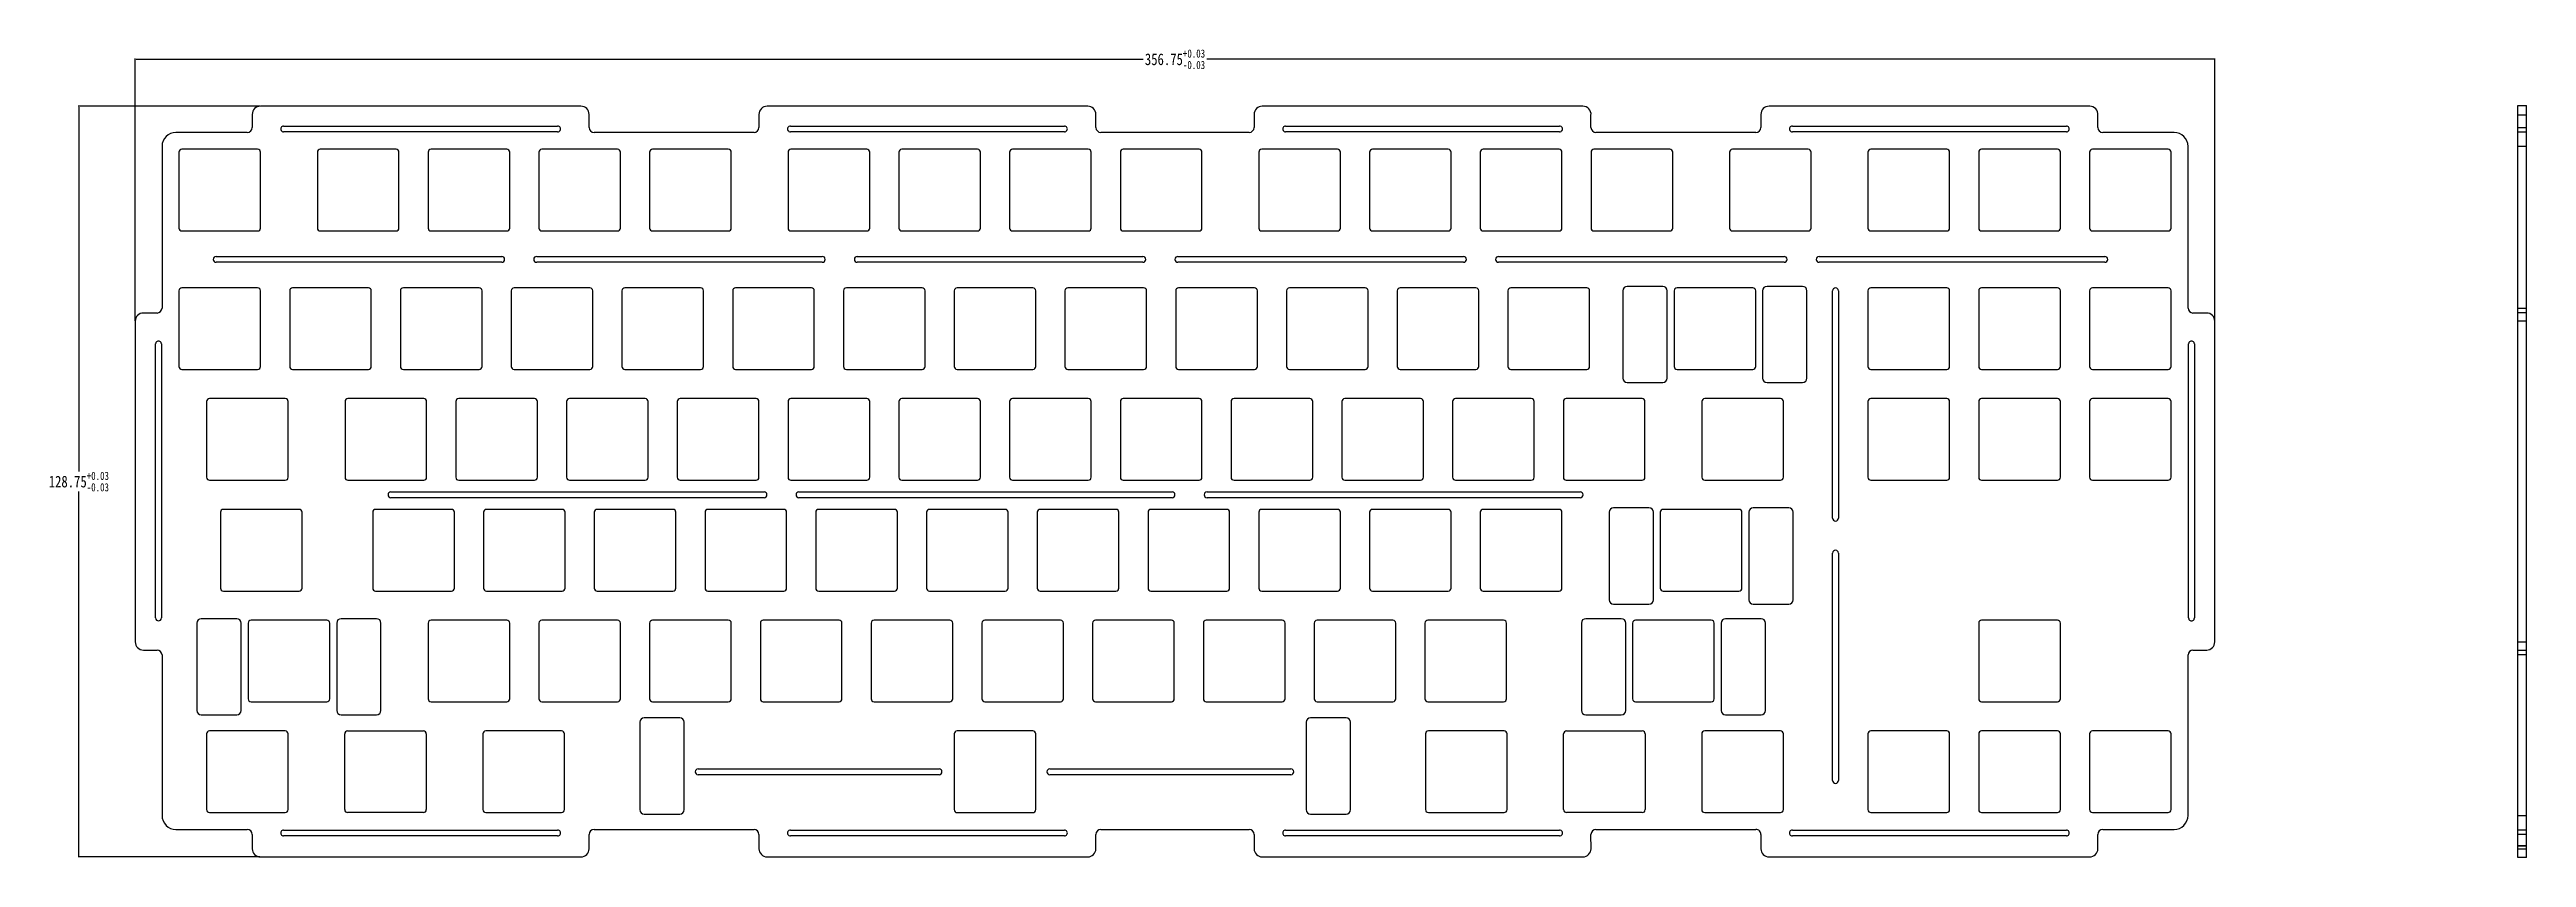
# Model space of a CAD drawing. Header units: inches. Extents: x -175 to 250, y -46 to 93.
import ezdxf

# ---------------------------------------------------------------- set-up
doc = ezdxf.new("R2010")
doc.units = ezdxf.units.IN
doc.header["$LTSCALE"] = 1.21
doc.header["$MEASUREMENT"] = 0
doc.header["$PDMODE"] = 3
doc.header["$PDSIZE"] = 0.3125
doc.layers.get('0').update_dxf_attribs({"linetype": 'CONTINUOUS'})
doc.layers.get('Defpoints').update_dxf_attribs({"linetype": 'CONTINUOUS'})
doc.styles.get("Standard").update_dxf_attribs({"font": 'txt', "width": 0.8})
doc.dimstyles.get("Standard").update_dxf_attribs({"dimtxt": 0.15625, "dimasz": 0.1875, "dimexe": 0.125, "dimexo": 0.0625, "dimgap": 0.09, "dimtad": 0, "dimtih": 1, "dimtoh": 1, "dimzin": 4, "dimdsep": 46, "dimtxsty": 'Standard', "dimcen": 0.09, "dimadec": 0, "dimazin": 0, "dimtp": 0.01, "dimtm": 0.01, "dimtfac": 1, "dimtofl": 0, "dimtmove": 0, "dimatfit": 3, "dimfxl": 1, "dimtolj": 1, "dimtzin": 4, "dimarcsym": 0})

# ---------------------------------------------------------------- blocks, each defined once
blk = doc.blocks.new('*D1')
at = {"color": 0, "lineweight": -2}
for p, q in [((-138.57, 83.02), (-169.76, 83.02)), ((-169.64, 82.83), (-169.64, 20.38)), ((-169.64, -45.54), (-169.64, 16.91)), ((-138.57, -45.73), (-169.76, -45.73))]:
    blk.add_line(p, q, dxfattribs=at)
at = {"color": 0}
for points in [[(-169.67, 82.83), (-169.61, 82.83), (-169.64, 83.02)], [(-169.67, -45.54), (-169.61, -45.54), (-169.64, -45.73)]]:
    blk.add_solid(points, dxfattribs=at)
at = {"layer": 'Defpoints', "color": 0}
for p in [(-169.64, 83.02), (-138.5, 83.02), (-138.5, -45.73)]:
    blk.add_point(p, dxfattribs=at)
at = {"color": 0, "insert": (-169.64, 18.64), "char_height": 0.1562, "attachment_point": 5}
blk.add_mtext('\\A1;{\\fSimHei|b0|i0|c134|p49;\\H12.8x;128.75\\H0.7x;\\S+0.03^ -0.03;}', dxfattribs=at)
blk = doc.blocks.new('*D2')
at = {"color": 0, "lineweight": -2}
for p, q in [((-159.97, 46.21), (-159.97, 91.2)), ((-159.79, 91.07), (12.95, 91.07)), ((196.59, 91.07), (23.86, 91.07)), ((196.78, 46.21), (196.78, 91.2))]:
    blk.add_line(p, q, dxfattribs=at)
at = {"color": 0}
for points in [[(-159.79, 91.1), (-159.79, 91.04), (-159.97, 91.07)], [(196.59, 91.1), (196.59, 91.04), (196.78, 91.07)]]:
    blk.add_solid(points, dxfattribs=at)
at = {"layer": 'Defpoints', "color": 0}
for p in [(196.78, 91.07), (-159.97, 46.14), (196.78, 46.14)]:
    blk.add_point(p, dxfattribs=at)
at = {"color": 0, "insert": (18.4, 91.07), "char_height": 0.1562, "attachment_point": 5}
blk.add_mtext('\\A1;{\\fSimHei|b0|i0|c134|p49;\\H12.8x;356.75\\H0.7x;\\S+0.03^ -0.03;}', dxfattribs=at)

msp = doc.modelspace()

# ---------------------------------------------------------------- linework, layer by layer
at = {"color": 7, "linetype": 'Continuous'}
for p, q in [((-139.90441, 81.62093), (-139.90441, 79.37093)), ((-83.50441, 83.02093), (-138.50441, 83.02093)), ((-82.10441, 79.37093), (-82.10441, 81.62093)), ((-52.96555, 81.62093), (-52.96555, 79.37093)), ((3.43445, 83.02093), (-51.56555, 83.02093)), ((4.83445, 79.37093), (4.83445, 81.62093)), ((31.97331, 81.62093), (31.97331, 79.37093)), ((88.37331, 83.02093), (33.37331, 83.02093)), ((89.76512, 79.37093), (89.76512, 81.47049)), ((118.91217, 81.62093), (118.91217, 79.37093)), ((175.3121, 83.02093), (120.31217, 83.02093)), ((176.70397, 79.37093), (176.70397, 81.46435)), ((248.74097, -45.83129), (248.74097, 83.12093)), ((248.74097, 83.12093), (250.24097, 83.12093)), ((250.24097, 81.46435), (248.74097, 81.46435)), ((250.24097, -45.83129), (250.24097, 83.12093)), ((-140.75441, 78.52093), (-152.97384, 78.52093)), ((-134.50449, 79.62093), (-87.50441, 79.62093)), ((-87.50444, 78.62093), (-134.50422, 78.62085)), ((-53.81555, 78.52093), (-81.25441, 78.52093)), ((-47.56564, 79.62102), (-0.56555, 79.62102)), ((-0.56568, 78.62093), (-47.56533, 78.62093)), ((31.12331, 78.52093), (5.68445, 78.52093)), ((37.37322, 79.62102), (84.37331, 79.62102)), ((84.37318, 78.62093), (37.37353, 78.62093)), ((118.06217, 78.52093), (90.61512, 78.52093)), ((124.31208, 79.62093), (171.31217, 79.62093)), ((171.31213, 78.62093), (124.31235, 78.62085)), ((189.7816, 78.52093), (177.55397, 78.52093)), ((248.74097, 79.37093), (250.24097, 79.37093)), ((248.74097, 78.62093), (250.24097, 78.62093)), ((-155.37384, 76.12093), (-155.37384, 48.39482)), ((-152.47384, 75.12085), (-152.47384, 62.12085)), ((-138.97384, 75.62085), (-151.97384, 75.62085)), ((-138.47384, 62.12085), (-138.47384, 75.12085)), ((-128.72281, 75.12085), (-128.72281, 62.12085)), ((-115.22281, 75.62085), (-128.22281, 75.62085)), ((-114.72281, 62.12085), (-114.72281, 75.12085)), ((-109.72281, 75.12085), (-109.72281, 62.12085)), ((-96.22281, 75.62085), (-109.22281, 75.62085)), ((-95.72281, 62.12085), (-95.72281, 75.12085)), ((-90.72281, 75.12085), (-90.72281, 62.12085)), ((-77.22281, 75.62085), (-90.22281, 75.62085)), ((-76.72281, 62.12085), (-76.72281, 75.12085)), ((-71.72281, 75.12085), (-71.72281, 62.12085)), ((-58.22281, 75.62085), (-71.22281, 75.62085)), ((-57.72281, 62.12085), (-57.72281, 75.12085)), ((-47.97281, 75.12085), (-47.97281, 62.12085)), ((-34.47281, 75.62085), (-47.47281, 75.62085)), ((-33.97281, 62.12085), (-33.97281, 75.12085)), ((-28.97281, 75.12085), (-28.97281, 62.12085)), ((-15.47281, 75.62085), (-28.47281, 75.62085)), ((-14.97281, 62.12085), (-14.97281, 75.12085)), ((-9.97281, 75.12085), (-9.97281, 62.12085)), ((3.52719, 75.62085), (-9.47281, 75.62085)), ((4.02719, 62.12085), (4.02719, 75.12085)), ((9.02719, 75.12085), (9.02719, 62.12085)), ((22.52719, 75.62085), (9.52719, 75.62085)), ((23.02719, 62.12085), (23.02719, 75.12085)), ((32.77719, 75.12085), (32.77719, 62.12085)), ((46.27719, 75.62085), (33.27719, 75.62085)), ((46.77719, 62.12085), (46.77719, 75.12085)), ((51.77719, 75.12085), (51.77719, 62.12085)), ((65.27719, 75.62085), (52.27719, 75.62085)), ((65.77719, 62.12085), (65.77719, 75.12085)), ((70.77719, 75.12085), (70.77719, 62.12085)), ((84.27719, 75.62085), (71.27719, 75.62085)), ((84.77719, 62.12085), (84.77719, 75.12085)), ((89.77719, 75.12085), (89.77719, 62.12085)), ((103.27719, 75.62085), (90.27719, 75.62085)), ((103.77719, 62.12085), (103.77719, 75.12085)), ((113.52719, 75.12085), (113.52719, 62.12085)), ((127.02719, 75.62085), (114.02719, 75.62085)), ((127.52719, 62.12085), (127.52719, 75.12085)), ((137.28159, 75.12093), (137.28159, 62.12093)), ((150.78159, 75.62093), (137.78159, 75.62093)), ((151.28159, 62.12093), (151.28159, 75.12093)), ((156.28159, 75.12085), (156.28159, 62.12085)), ((169.78159, 75.62085), (156.78159, 75.62085)), ((170.28159, 62.12085), (170.28159, 75.12085)), ((175.28159, 75.12093), (175.28159, 62.12093)), ((188.78159, 75.62093), (175.78159, 75.62093)), ((189.28159, 62.12093), (189.28159, 75.12093)), ((192.1816, 48.39482), (192.1816, 76.12093)), ((250.24097, 76.12093), (248.74097, 76.12093)), ((-151.97384, 61.62085), (-138.97384, 61.62085)), ((-128.22281, 61.62085), (-115.22281, 61.62085)), ((-109.22281, 61.62085), (-96.22281, 61.62085)), ((-90.22281, 61.62085), (-77.22281, 61.62085)), ((-71.22281, 61.62085), (-58.22281, 61.62085)), ((-47.47281, 61.62085), (-34.47281, 61.62085)), ((-28.47281, 61.62085), (-15.47281, 61.62085)), ((-9.47281, 61.62085), (3.52719, 61.62085)), ((9.52719, 61.62085), (22.52719, 61.62085)), ((33.27719, 61.62085), (46.27719, 61.62085)), ((52.27719, 61.62085), (65.27719, 61.62085)), ((71.27719, 61.62085), (84.27719, 61.62085)), ((90.27719, 61.62085), (103.27719, 61.62085)), ((114.02719, 61.62085), (127.02719, 61.62085)), ((137.78159, 61.62093), (150.78159, 61.62093)), ((156.78159, 61.62085), (169.78159, 61.62085)), ((175.78159, 61.62093), (188.78159, 61.62093)), ((-146.10022, 57.24433), (-97.10022, 57.24433)), ((-97.10022, 56.24433), (-146.10022, 56.24433)), ((-91.10022, 57.24433), (-42.10022, 57.24433)), ((-42.10022, 56.24433), (-91.10022, 56.24433)), ((-36.10022, 57.24433), (12.89978, 57.24433)), ((12.89978, 56.24433), (-36.10022, 56.24433)), ((18.89978, 57.24433), (67.89978, 57.24433)), ((67.89978, 56.24433), (18.89978, 56.24433)), ((73.89978, 57.24433), (122.89978, 57.24433)), ((122.89978, 56.24433), (73.89978, 56.24433)), ((128.89978, 57.24433), (177.89978, 57.24433)), ((177.89978, 56.24433), (128.89978, 56.24433)), ((-152.47384, 51.36782), (-152.47384, 38.36782)), ((-138.97384, 51.86782), (-151.97384, 51.86782)), ((-138.47384, 38.36782), (-138.47384, 51.36782)), ((-133.47384, 51.36782), (-133.47384, 38.36782)), ((-119.97384, 51.86782), (-132.97384, 51.86782)), ((-119.47384, 38.36782), (-119.47384, 51.36782)), ((-114.47384, 51.36782), (-114.47384, 38.36782)), ((-100.97384, 51.86782), (-113.97384, 51.86782)), ((-100.47384, 38.36782), (-100.47384, 51.36782)), ((-95.47384, 51.36782), (-95.47384, 38.36782)), ((-81.97384, 51.86782), (-94.97384, 51.86782)), ((-81.47384, 38.36782), (-81.47384, 51.36782)), ((-76.47384, 51.36782), (-76.47384, 38.36782)), ((-62.97384, 51.86782), (-75.97384, 51.86782)), ((-62.47384, 38.36782), (-62.47384, 51.36782)), ((-57.47384, 51.36782), (-57.47384, 38.36782)), ((-43.97384, 51.86782), (-56.97384, 51.86782)), ((-43.47384, 38.36782), (-43.47384, 51.36782)), ((-38.47384, 51.36782), (-38.47384, 38.36782)), ((-24.97384, 51.86782), (-37.97384, 51.86782)), ((-24.47384, 38.36782), (-24.47384, 51.36782)), ((-19.47384, 51.36782), (-19.47384, 38.36782)), ((-5.97384, 51.86782), (-18.97384, 51.86782)), ((-5.47384, 38.36782), (-5.47384, 51.36782)), ((-0.47384, 51.36782), (-0.47384, 38.36782)), ((13.02616, 51.86782), (0.02616, 51.86782)), ((13.52616, 38.36782), (13.52616, 51.36782)), ((18.52616, 51.36782), (18.52616, 38.36782)), ((32.02616, 51.86782), (19.02616, 51.86782)), ((32.52616, 38.36782), (32.52616, 51.36782)), ((37.52616, 51.36782), (37.52616, 38.36782)), ((51.02616, 51.86782), (38.02616, 51.86782)), ((51.52616, 38.36782), (51.52616, 51.36782)), ((56.52616, 51.36782), (56.52616, 38.36782)), ((70.02616, 51.86782), (57.02616, 51.86782)), ((70.52616, 38.36782), (70.52616, 51.36782)), ((75.52616, 51.36782), (75.52616, 38.36782)), ((89.02616, 51.86782), (76.02616, 51.86782)), ((89.52616, 38.36782), (89.52616, 51.36782)), ((95.23618, 51.36727), (95.23618, 36.36727)), ((102.08618, 52.11727), (95.98618, 52.11727)), ((102.83618, 36.36727), (102.83618, 51.36727)), ((104.02418, 51.36727), (104.02418, 38.36727)), ((117.52418, 51.86727), (104.52418, 51.86727)), ((118.02418, 38.36727), (118.02418, 51.36727)), ((119.21218, 51.36727), (119.21218, 36.36727)), ((126.06218, 52.11727), (119.96218, 52.11727)), ((126.81218, 36.36727), (126.81218, 51.36727)), ((131.21638, 12.36795), (131.21638, 51.36795)), ((132.21638, 51.36795), (132.21638, 12.36795)), ((137.28159, 51.36795), (137.28159, 38.36795)), ((150.78159, 51.86795), (137.78159, 51.86795)), ((151.28159, 38.36795), (151.28159, 51.36795)), ((156.28159, 51.36795), (156.28159, 38.36795)), ((169.78159, 51.86795), (156.78159, 51.86795)), ((170.28159, 38.36795), (170.28159, 51.36795)), ((175.28159, 51.36795), (175.28159, 38.36795)), ((188.78159, 51.86795), (175.78159, 51.86795)), ((189.28159, 38.36795), (189.28159, 51.36795)), ((-156.22384, 47.54482), (-158.57384, 47.54482)), ((195.3816, 47.54482), (193.0316, 47.54482)), ((248.74097, 48.39482), (250.24097, 48.39482)), ((248.74097, 47.64482), (250.24097, 47.64482)), ((-159.97384, 46.14482), (-159.97384, -8.85518)), ((196.7816, -8.85518), (196.7816, 46.14482)), ((250.24097, 46.14482), (248.74097, 46.14482)), ((-156.47392, -4.75527), (-156.47392, 42.24482)), ((-155.47384, 42.24472), (-155.47384, -4.75499)), ((192.2816, -4.75503), (192.2816, 42.24484)), ((193.28168, 42.2447), (193.28168, -4.7552)), ((-151.97384, 37.86782), (-138.97384, 37.86782)), ((-132.97384, 37.86782), (-119.97384, 37.86782)), ((-113.97384, 37.86782), (-100.97384, 37.86782)), ((-94.97384, 37.86782), (-81.97384, 37.86782)), ((-75.97384, 37.86782), (-62.97384, 37.86782)), ((-56.97384, 37.86782), (-43.97384, 37.86782)), ((-37.97384, 37.86782), (-24.97384, 37.86782)), ((-18.97384, 37.86782), (-5.97384, 37.86782)), ((0.02616, 37.86782), (13.02616, 37.86782)), ((19.02616, 37.86782), (32.02616, 37.86782)), ((38.02616, 37.86782), (51.02616, 37.86782)), ((57.02616, 37.86782), (70.02616, 37.86782)), ((76.02616, 37.86782), (89.02616, 37.86782)), ((95.98618, 35.61727), (102.08618, 35.61727)), ((104.52418, 37.86727), (117.52418, 37.86727)), ((119.96218, 35.61727), (126.06218, 35.61727)), ((137.78159, 37.86795), (150.78159, 37.86795)), ((156.78159, 37.86795), (169.78159, 37.86795)), ((175.78159, 37.86795), (188.78159, 37.86795)), ((-147.72383, 32.36782), (-147.72383, 19.36782)), ((-134.22383, 32.86782), (-147.22383, 32.86782)), ((-133.72383, 19.36782), (-133.72383, 32.36782)), ((-123.97392, 32.36732), (-123.97392, 19.36732)), ((-110.47392, 32.86732), (-123.47392, 32.86732)), ((-109.97392, 19.36732), (-109.97392, 32.36732)), ((-104.97392, 32.36732), (-104.97392, 19.36732)), ((-91.47392, 32.86732), (-104.47392, 32.86732)), ((-90.97392, 19.36732), (-90.97392, 32.36732)), ((-85.97392, 32.36732), (-85.97392, 19.36732)), ((-72.47392, 32.86732), (-85.47392, 32.86732)), ((-71.97392, 19.36732), (-71.97392, 32.36732)), ((-66.97392, 32.36732), (-66.97392, 19.36732)), ((-53.47392, 32.86732), (-66.47392, 32.86732)), ((-52.97392, 19.36732), (-52.97392, 32.36732)), ((-47.97392, 32.36732), (-47.97392, 19.36732)), ((-34.47392, 32.86732), (-47.47392, 32.86732)), ((-33.97392, 19.36732), (-33.97392, 32.36732)), ((-28.97392, 32.36732), (-28.97392, 19.36732)), ((-15.47392, 32.86732), (-28.47392, 32.86732)), ((-14.97392, 19.36732), (-14.97392, 32.36732)), ((-9.97392, 32.36732), (-9.97392, 19.36732)), ((3.52608, 32.86732), (-9.47392, 32.86732)), ((4.02608, 19.36732), (4.02608, 32.36732)), ((9.02608, 32.36732), (9.02608, 19.36732)), ((22.52608, 32.86732), (9.52608, 32.86732)), ((23.02608, 19.36732), (23.02608, 32.36732)), ((28.02608, 32.36732), (28.02608, 19.36732)), ((41.52608, 32.86732), (28.52608, 32.86732)), ((42.02608, 19.36732), (42.02608, 32.36732)), ((47.02608, 32.36732), (47.02608, 19.36732)), ((60.52608, 32.86732), (47.52608, 32.86732)), ((61.02608, 19.36732), (61.02608, 32.36732)), ((66.02608, 32.36732), (66.02608, 19.36732)), ((79.52608, 32.86732), (66.52608, 32.86732)), ((80.02608, 19.36732), (80.02608, 32.36732)), ((85.02608, 32.36732), (85.02608, 19.36732)), ((98.52608, 32.86732), (85.52608, 32.86732)), ((99.02608, 19.36732), (99.02608, 32.36732)), ((108.77719, 32.36782), (108.77719, 19.36782)), ((122.27719, 32.86782), (109.27719, 32.86782)), ((122.77719, 19.36782), (122.77719, 32.36782)), ((137.28151, 32.36744), (137.28151, 19.36744)), ((150.78151, 32.86744), (137.78151, 32.86744)), ((151.28151, 19.36744), (151.28151, 32.36744)), ((156.28151, 32.36745), (156.28151, 19.36745)), ((169.78151, 32.86745), (156.78151, 32.86745)), ((170.28151, 19.36745), (170.28151, 32.36745)), ((175.28151, 32.36745), (175.28151, 19.36745)), ((188.78151, 32.86745), (175.78151, 32.86745)), ((189.28151, 19.36745), (189.28151, 32.36745)), ((-147.22383, 18.86782), (-134.22383, 18.86782)), ((-123.47392, 18.86732), (-110.47392, 18.86732)), ((-104.47392, 18.86732), (-91.47392, 18.86732)), ((-85.47392, 18.86732), (-72.47392, 18.86732)), ((-66.47392, 18.86732), (-53.47392, 18.86732)), ((-47.47392, 18.86732), (-34.47392, 18.86732)), ((-28.47392, 18.86732), (-15.47392, 18.86732)), ((-9.47392, 18.86732), (3.52608, 18.86732)), ((9.52608, 18.86732), (22.52608, 18.86732)), ((28.52608, 18.86732), (41.52608, 18.86732)), ((47.52608, 18.86732), (60.52608, 18.86732)), ((66.52608, 18.86732), (79.52608, 18.86732)), ((85.52608, 18.86732), (98.52608, 18.86732)), ((109.27719, 18.86782), (122.27719, 18.86782)), ((137.78151, 18.86744), (150.78151, 18.86744)), ((156.78151, 18.86745), (169.78151, 18.86745)), ((175.78151, 18.86745), (188.78151, 18.86745)), ((-145.34883, 13.36782), (-145.34883, 0.36782)), ((-131.84883, 13.86782), (-144.84883, 13.86782)), ((-131.34883, 0.36782), (-131.34883, 13.36782)), ((-119.22384, 13.36758), (-119.22384, 0.36758)), ((-105.72384, 13.86758), (-118.72384, 13.86758)), ((-116.10022, 16.86745), (-52.10022, 16.86745)), ((-52.10022, 15.86745), (-116.10022, 15.86745)), ((-105.22384, 0.36758), (-105.22384, 13.36758)), ((-100.22384, 13.36758), (-100.22384, 0.36758)), ((-86.72384, 13.86758), (-99.72384, 13.86758)), ((-86.22384, 0.36758), (-86.22384, 13.36758)), ((-81.22384, 13.36758), (-81.22384, 0.36758)), ((-67.72384, 13.86758), (-80.72384, 13.86758)), ((-67.22384, 0.36758), (-67.22384, 13.36758)), ((-62.22384, 13.36758), (-62.22384, 0.36758)), ((-48.72384, 13.86758), (-61.72384, 13.86758)), ((-48.22384, 0.36758), (-48.22384, 13.36758)), ((-46.10022, 16.86745), (17.89978, 16.86745)), ((17.89978, 15.86745), (-46.10022, 15.86745)), ((-43.22384, 13.36758), (-43.22384, 0.36758)), ((-29.72384, 13.86758), (-42.72384, 13.86758)), ((-29.22384, 0.36758), (-29.22384, 13.36758)), ((-24.22384, 13.36758), (-24.22384, 0.36758)), ((-10.72384, 13.86758), (-23.72384, 13.86758)), ((-10.22384, 0.36758), (-10.22384, 13.36758)), ((-5.22384, 13.36758), (-5.22384, 0.36758)), ((8.27616, 13.86758), (-4.72384, 13.86758)), ((8.77616, 0.36758), (8.77616, 13.36758)), ((13.77616, 13.36758), (13.77616, 0.36758)), ((27.27616, 13.86758), (14.27616, 13.86758)), ((23.89978, 16.86745), (87.89978, 16.86745)), ((87.89978, 15.86745), (23.89978, 15.86745)), ((27.77616, 0.36758), (27.77616, 13.36758)), ((32.77616, 13.36758), (32.77616, 0.36758)), ((46.27616, 13.86758), (33.27616, 13.86758)), ((46.77616, 0.36758), (46.77616, 13.36758)), ((51.77616, 13.36758), (51.77616, 0.36758)), ((65.27616, 13.86758), (52.27616, 13.86758)), ((65.77616, 0.36758), (65.77616, 13.36758)), ((70.77616, 13.36758), (70.77616, 0.36758)), ((84.27616, 13.86758), (71.27616, 13.86758)), ((84.77616, 0.36758), (84.77616, 13.36758)), ((92.86419, 13.36727), (92.86419, -1.63273)), ((99.71419, 14.11727), (93.61419, 14.11727)), ((100.46419, -1.63273), (100.46419, 13.36727)), ((101.65219, 13.36727), (101.65219, 0.36727)), ((115.15219, 13.86727), (102.15219, 13.86727)), ((115.65219, 0.36727), (115.65219, 13.36727)), ((116.84019, 13.36727), (116.84019, -1.63273)), ((123.69019, 14.11727), (117.59019, 14.11727)), ((124.44019, -1.63273), (124.44019, 13.36727)), ((131.21638, -32.63205), (131.21638, 6.36795)), ((132.21638, 6.36795), (132.21638, -32.63205)), ((-144.84883, -0.13218), (-131.84883, -0.13218)), ((-118.72384, -0.13242), (-105.72384, -0.13242)), ((-99.72384, -0.13242), (-86.72384, -0.13242)), ((-80.72384, -0.13242), (-67.72384, -0.13242)), ((-61.72384, -0.13242), (-48.72384, -0.13242)), ((-42.72384, -0.13242), (-29.72384, -0.13242)), ((-23.72384, -0.13242), (-10.72384, -0.13242)), ((-4.72384, -0.13242), (8.27616, -0.13242)), ((14.27616, -0.13242), (27.27616, -0.13242)), ((33.27616, -0.13242), (46.27616, -0.13242)), ((52.27616, -0.13242), (65.27616, -0.13242)), ((71.27616, -0.13242), (84.27616, -0.13242)), ((93.61419, -2.38273), (99.71419, -2.38273)), ((102.15219, -0.13273), (115.15219, -0.13273)), ((117.59019, -2.38273), (123.69019, -2.38273)), ((-149.38684, -5.63273), (-149.38684, -20.63273)), ((-142.53684, -4.88273), (-148.63684, -4.88273)), ((-141.78684, -20.63273), (-141.78684, -5.63273)), ((-140.59884, -5.63273), (-140.59884, -18.63273)), ((-127.09884, -5.13273), (-140.09884, -5.13273)), ((-126.59884, -18.63273), (-126.59884, -5.63273)), ((-125.41084, -5.63273), (-125.41084, -20.63273)), ((-118.56084, -4.88273), (-124.66084, -4.88273)), ((-117.81084, -20.63273), (-117.81084, -5.63273)), ((-109.72384, -5.63145), (-109.72384, -18.63145)), ((-96.22384, -5.13145), (-109.22384, -5.13145)), ((-95.72384, -18.63145), (-95.72384, -5.63145)), ((-90.72384, -5.63145), (-90.72384, -18.63145)), ((-77.22384, -5.13145), (-90.22384, -5.13145)), ((-76.72384, -18.63145), (-76.72384, -5.63145)), ((-71.72384, -5.63145), (-71.72384, -18.63145)), ((-58.22384, -5.13145), (-71.22384, -5.13145)), ((-57.72384, -18.63145), (-57.72384, -5.63145)), ((-52.72384, -5.63145), (-52.72384, -18.63145)), ((-39.22384, -5.13145), (-52.22384, -5.13145)), ((-38.72384, -18.63145), (-38.72384, -5.63145)), ((-33.72384, -5.63145), (-33.72384, -18.63145)), ((-20.22384, -5.13145), (-33.22384, -5.13145)), ((-19.72384, -18.63145), (-19.72384, -5.63145)), ((-14.72384, -5.63145), (-14.72384, -18.63145)), ((-1.22384, -5.13145), (-14.22384, -5.13145)), ((-0.72384, -18.63145), (-0.72384, -5.63145)), ((4.27616, -5.63145), (4.27616, -18.63145)), ((17.77616, -5.13145), (4.77616, -5.13145)), ((18.27616, -18.63145), (18.27616, -5.63145)), ((23.27616, -5.63145), (23.27616, -18.63145)), ((36.77616, -5.13145), (23.77616, -5.13145)), ((37.27616, -18.63145), (37.27616, -5.63145)), ((42.27616, -5.63145), (42.27616, -18.63145)), ((55.77616, -5.13145), (42.77616, -5.13145)), ((56.27616, -18.63145), (56.27616, -5.63145)), ((61.27616, -5.63145), (61.27616, -18.63145)), ((74.77616, -5.13145), (61.77616, -5.13145)), ((75.27616, -18.63145), (75.27616, -5.63145)), ((88.11419, -5.63273), (88.11419, -20.63273)), ((94.96419, -4.88273), (88.86419, -4.88273)), ((95.71419, -20.63273), (95.71419, -5.63273)), ((96.90219, -5.63273), (96.90219, -18.63273)), ((110.40219, -5.13273), (97.40219, -5.13273)), ((110.90219, -18.63273), (110.90219, -5.63273)), ((112.09019, -5.63273), (112.09019, -20.63273)), ((118.94019, -4.88273), (112.84019, -4.88273)), ((119.69019, -20.63273), (119.69019, -5.63273)), ((156.28159, -5.63132), (156.28159, -18.63132)), ((169.78159, -5.13132), (156.78159, -5.13132)), ((170.28159, -18.63132), (170.28159, -5.63132)), ((-158.57384, -10.25518), (-156.22384, -10.25518)), ((-155.37384, -11.10518), (-155.37384, -38.63129)), ((192.1816, -38.63129), (192.1816, -11.10518)), ((193.0316, -10.25518), (195.3816, -10.25518)), ((248.74097, -8.85518), (250.24097, -8.85518)), ((250.24097, -10.35518), (248.74097, -10.35518)), ((250.24097, -11.10518), (248.74097, -11.10518)), ((-140.09884, -19.13273), (-127.09884, -19.13273)), ((-109.22384, -19.13145), (-96.22384, -19.13145)), ((-90.22384, -19.13145), (-77.22384, -19.13145)), ((-71.22384, -19.13145), (-58.22384, -19.13145)), ((-52.22384, -19.13145), (-39.22384, -19.13145)), ((-33.22384, -19.13145), (-20.22384, -19.13145)), ((-14.22384, -19.13145), (-1.22384, -19.13145)), ((4.77616, -19.13145), (17.77616, -19.13145)), ((23.77616, -19.13145), (36.77616, -19.13145)), ((42.77616, -19.13145), (55.77616, -19.13145)), ((61.77616, -19.13145), (74.77616, -19.13145)), ((97.40219, -19.13273), (110.40219, -19.13273)), ((156.78159, -19.13132), (169.78159, -19.13132)), ((-148.63684, -21.38273), (-142.53684, -21.38273)), ((-147.73502, -24.63145), (-147.73502, -37.63145)), ((-134.23502, -24.13145), (-147.23502, -24.13145)), ((-133.73502, -37.63145), (-133.73502, -24.63145)), ((-124.66084, -21.38273), (-118.56084, -21.38273)), ((-124.03502, -37.63145), (-124.03502, -24.63145)), ((-123.53502, -24.13145), (-110.53502, -24.13145)), ((-110.03502, -24.63145), (-110.03502, -37.63145)), ((-100.33504, -24.63145), (-100.33504, -37.63145)), ((-86.83504, -24.13145), (-99.83504, -24.13145)), ((-86.33504, -37.63145), (-86.33504, -24.63145)), ((-73.41297, -22.63388), (-73.41297, -37.63388)), ((-66.56297, -21.88388), (-72.66297, -21.88388)), ((-65.81297, -37.63388), (-65.81297, -22.63388)), ((-19.48297, -24.63426), (-19.48297, -37.63426)), ((-5.98297, -24.13426), (-18.98297, -24.13426)), ((-5.48297, -37.63426), (-5.48297, -24.63426)), ((40.88703, -22.6343), (40.88703, -37.6343)), ((47.73703, -21.8843), (41.63703, -21.8843)), ((48.48703, -37.6343), (48.48703, -22.6343)), ((61.36499, -24.63164), (61.36499, -37.63164)), ((74.86499, -24.13164), (61.86499, -24.13164)), ((75.36499, -37.63164), (75.36499, -24.63164)), ((85.06499, -37.63164), (85.06499, -24.63164)), ((85.56499, -24.13164), (98.56499, -24.13164)), ((88.86419, -21.38273), (94.96419, -21.38273)), ((99.06499, -24.63164), (99.06499, -37.63164)), ((108.76497, -24.63145), (108.76497, -37.63145)), ((122.26497, -24.13145), (109.26497, -24.13145)), ((112.84019, -21.38273), (118.94019, -21.38273)), ((122.76497, -37.63145), (122.76497, -24.63145)), ((137.28159, -24.63132), (137.28159, -37.63132)), ((150.78159, -24.13132), (137.78159, -24.13132)), ((151.28159, -37.63132), (151.28159, -24.63132)), ((156.28159, -24.63132), (156.28159, -37.63132)), ((169.78159, -24.13132), (156.78159, -24.13132)), ((170.28159, -37.63132), (170.28159, -24.63132)), ((175.2816, -24.63129), (175.2816, -37.63129)), ((188.7816, -24.13129), (175.7816, -24.13129)), ((189.2816, -37.63129), (189.2816, -24.63129)), ((-63.41297, -30.63426), (-22.08297, -30.63426)), ((-22.08297, -31.63426), (-63.41297, -31.63426)), ((-3.08297, -30.63426), (38.28703, -30.63426)), ((38.28703, -31.63426), (-3.08297, -31.63426)), ((-147.23502, -38.13145), (-134.23502, -38.13145)), ((-110.53502, -38.13145), (-123.53502, -38.13145)), ((-99.83504, -38.13145), (-86.83504, -38.13145)), ((-18.98297, -38.13426), (-5.98297, -38.13426)), ((61.86499, -38.13164), (74.86499, -38.13164)), ((98.56499, -38.13164), (85.56499, -38.13164)), ((109.26497, -38.13145), (122.26497, -38.13145)), ((137.78159, -38.13132), (150.78159, -38.13132)), ((156.78159, -38.13132), (169.78159, -38.13132)), ((175.7816, -38.13129), (188.7816, -38.13129)), ((-152.97384, -41.03129), (-140.75441, -41.03129)), ((-139.90441, -41.88129), (-139.90441, -44.33129)), ((-134.50449, -41.1312), (-87.50441, -41.1312)), ((-87.50444, -42.1312), (-134.50422, -42.13129)), ((-82.10441, -44.33129), (-82.10441, -41.88129)), ((-81.25441, -41.03129), (-53.81555, -41.03129)), ((-72.66297, -38.38388), (-66.56297, -38.38388)), ((-52.96555, -41.88129), (-52.96555, -44.33129)), ((-47.56564, -41.13129), (-0.56555, -41.13129)), ((-0.56568, -42.13138), (-47.56533, -42.13138)), ((4.83445, -44.33129), (4.83445, -41.88129)), ((5.68445, -41.03129), (31.12331, -41.03129)), ((31.97331, -41.88129), (31.97331, -44.33129)), ((37.37322, -41.13129), (84.37331, -41.13129)), ((84.37318, -42.13138), (37.37353, -42.13138)), ((41.63703, -38.3843), (47.73703, -38.3843)), ((89.77331, -44.33129), (89.76512, -41.88129)), ((90.61512, -41.03129), (118.06217, -41.03129)), ((118.91217, -41.88129), (118.91217, -44.33129)), ((124.31208, -41.1312), (171.31217, -41.1312)), ((171.31213, -42.1312), (124.31235, -42.13129)), ((176.71217, -44.33129), (176.70397, -41.88129)), ((177.55397, -41.03129), (189.7816, -41.03129)), ((248.74097, -38.63129), (250.24097, -38.63129)), ((250.24097, -41.13129), (248.74097, -41.13129)), ((250.24097, -41.88129), (248.74097, -41.88129)), ((-138.50441, -45.73129), (-83.50441, -45.73129)), ((-51.56555, -45.73129), (3.43445, -45.73129)), ((33.37331, -45.73129), (88.37331, -45.73129)), ((120.31217, -45.73129), (175.31217, -45.73129)), ((248.74097, -43.77072), (250.24097, -43.77072)), ((250.24097, -43.88129), (248.74097, -43.88129)), ((248.74097, -44.33129), (250.24097, -44.33129)), ((250.24097, -45.83129), (248.74097, -45.83129))]:
    msp.add_line(p, q, dxfattribs=at)
for centre, radius, start, end in [((-138.50441, 81.62093), 1.4, 90, 180), ((-83.50441, 81.62093), 1.4, 0.0000093, 90), ((-51.56555, 81.62093), 1.4, 90, 180), ((3.43445, 81.62093), 1.4, 0, 90), ((33.37331, 81.62093), 1.4, 90, 180), ((88.37322, 81.62093), 1.4, 353.8311587, 90), ((120.31217, 81.62093), 1.4, 90, 180), ((175.31217, 81.62093), 1.4, 354.0081416, 90.008148), ((-152.97384, 76.12093), 2.4, 90, 180), ((-140.75441, 79.37093), 0.85, 270, 0), ((-134.50441, 79.12093), 0.5, 90.0303106, 270.0405715), ((-87.50441, 79.12093), 0.5, 269.9775727, 89.9877778), ((-81.25441, 79.37093), 0.85, 180, 270), ((-53.81555, 79.37093), 0.85, 270, 0), ((-47.56555, 79.12102), 0.5, 90.0303108, 270.0507719), ((-0.56555, 79.12102), 0.5, 269.9551246, 89.9755665), ((5.68445, 79.37093), 0.85, 180, 270), ((31.12331, 79.37093), 0.85, 270, 0), ((37.37331, 79.12102), 0.5, 90.0303108, 270.0507719), ((84.37331, 79.12102), 0.5, 269.9551246, 89.9755665), ((90.61512, 79.37093), 0.85, 180, 270), ((118.06217, 79.37093), 0.85, 270, 360), ((124.31217, 79.12093), 0.5, 90.0303106, 270.0405715), ((171.31217, 79.12093), 0.5, 269.9775727, 89.9877778), ((177.55397, 79.37093), 0.85, 180, 270), ((189.7816, 76.12093), 2.4, 0, 90), ((-151.97384, 75.12085), 0.5, 90, 180), ((-138.97384, 75.12085), 0.5, 0, 90), ((-128.22281, 75.12085), 0.5, 90, 180), ((-115.22281, 75.12085), 0.5, 0, 90), ((-109.22281, 75.12085), 0.5, 90, 180), ((-96.22281, 75.12085), 0.5, 0, 90), ((-90.22281, 75.12085), 0.5, 90, 180), ((-77.22281, 75.12085), 0.5, 0, 90), ((-71.22281, 75.12085), 0.5, 90, 180), ((-58.22281, 75.12085), 0.5, 0, 90), ((-47.47281, 75.12085), 0.5, 90, 180), ((-34.47281, 75.12085), 0.5, 0, 90), ((-28.47281, 75.12085), 0.5, 90, 180), ((-15.47281, 75.12085), 0.5, 0, 90), ((-9.47281, 75.12085), 0.5, 90, 180), ((3.52719, 75.12085), 0.5, 0, 90), ((9.52719, 75.12085), 0.5, 90, 180), ((22.52719, 75.12085), 0.5, 0, 90), ((33.27719, 75.12085), 0.5, 90, 180), ((46.27719, 75.12085), 0.5, 0, 90), ((52.27719, 75.12085), 0.5, 90, 180), ((65.27719, 75.12085), 0.5, 0, 90), ((71.27719, 75.12085), 0.5, 90, 180), ((84.27719, 75.12085), 0.5, 0, 90), ((90.27719, 75.12085), 0.5, 90, 180), ((103.27719, 75.12085), 0.5, 0, 90), ((114.02719, 75.12085), 0.5, 90, 180), ((127.02719, 75.12085), 0.5, 0, 90), ((137.78159, 75.12093), 0.5, 90, 180), ((150.78159, 75.12093), 0.5, 0, 90), ((156.78159, 75.12085), 0.5, 90, 180), ((169.78159, 75.12085), 0.5, 0, 90), ((175.78159, 75.12093), 0.5, 90, 180), ((188.78159, 75.12093), 0.5, 0, 90), ((-151.97384, 62.12085), 0.5, 180, 270), ((-138.97384, 62.12085), 0.5, 270, 0), ((-128.22281, 62.12085), 0.5, 180, 270), ((-115.22281, 62.12085), 0.5, 270, 0), ((-109.22281, 62.12085), 0.5, 180, 270), ((-96.22281, 62.12085), 0.5, 270, 0), ((-90.22281, 62.12085), 0.5, 180, 270), ((-77.22281, 62.12085), 0.5, 270, 0), ((-71.22281, 62.12085), 0.5, 180, 270), ((-58.22281, 62.12085), 0.5, 270, 0), ((-47.47281, 62.12085), 0.5, 180, 270), ((-34.47281, 62.12085), 0.5, 270, 0), ((-28.47281, 62.12085), 0.5, 180, 270), ((-15.47281, 62.12085), 0.5, 270, 0), ((-9.47281, 62.12085), 0.5, 180, 270), ((3.52719, 62.12085), 0.5, 270, 0), ((9.52719, 62.12085), 0.5, 180, 270), ((22.52719, 62.12085), 0.5, 270, 0), ((33.27719, 62.12085), 0.5, 180, 270), ((46.27719, 62.12085), 0.5, 270, 0), ((52.27719, 62.12085), 0.5, 180, 270), ((65.27719, 62.12085), 0.5, 270, 0), ((71.27719, 62.12085), 0.5, 180, 270), ((84.27719, 62.12085), 0.5, 270, 0), ((90.27719, 62.12085), 0.5, 180, 270), ((103.27719, 62.12085), 0.5, 270, 0), ((114.02719, 62.12085), 0.5, 180, 270), ((127.02719, 62.12085), 0.5, 270, 0), ((137.78159, 62.12093), 0.5, 180, 270), ((150.78159, 62.12093), 0.5, 270, 0), ((156.78159, 62.12085), 0.5, 180, 270), ((169.78159, 62.12085), 0.5, 270, 0), ((175.78159, 62.12093), 0.5, 180, 270), ((188.78159, 62.12093), 0.5, 270, 0), ((-146.10022, 56.74433), 0.5, 90, 270), ((-97.10022, 56.74433), 0.5, 270, 90), ((-91.10022, 56.74433), 0.5, 90, 270), ((-42.10022, 56.74433), 0.5, 270, 90), ((-36.10022, 56.74433), 0.5, 90, 270), ((12.89978, 56.74433), 0.5, 270, 90), ((18.89978, 56.74433), 0.5, 90, 270), ((67.89978, 56.74433), 0.5, 270, 90), ((73.89978, 56.74433), 0.5, 90, 270), ((122.89978, 56.74433), 0.5, 270, 90), ((128.89978, 56.74433), 0.5, 90, 270), ((177.89978, 56.74433), 0.5, 270, 90), ((-151.97384, 51.36782), 0.5, 90, 180), ((-138.97384, 51.36782), 0.5, 0, 90), ((-132.97384, 51.36782), 0.5, 90, 180), ((-119.97384, 51.36782), 0.5, 0, 90), ((-113.97384, 51.36782), 0.5, 90, 180), ((-100.97384, 51.36782), 0.5, 0, 90), ((-94.97384, 51.36782), 0.5, 90, 180), ((-81.97384, 51.36782), 0.5, 0, 90), ((-75.97384, 51.36782), 0.5, 90, 180), ((-62.97384, 51.36782), 0.5, 0, 90), ((-56.97384, 51.36782), 0.5, 90, 180), ((-43.97384, 51.36782), 0.5, 0, 90), ((-37.97384, 51.36782), 0.5, 90, 180), ((-24.97384, 51.36782), 0.5, 0, 90), ((-18.97384, 51.36782), 0.5, 90, 180), ((-5.97384, 51.36782), 0.5, 0, 90), ((0.02616, 51.36782), 0.5, 90, 180), ((13.02616, 51.36782), 0.5, 0, 90), ((19.02616, 51.36782), 0.5, 90, 180), ((32.02616, 51.36782), 0.5, 0, 90), ((38.02616, 51.36782), 0.5, 90, 180), ((51.02616, 51.36782), 0.5, 0, 90), ((57.02616, 51.36782), 0.5, 90, 180), ((70.02616, 51.36782), 0.5, 0, 90), ((76.02616, 51.36782), 0.5, 90, 180), ((89.02616, 51.36782), 0.5, 0, 90), ((95.98618, 51.36727), 0.75, 90, 180), ((102.08618, 51.36727), 0.75, 0, 90), ((104.52418, 51.36727), 0.5, 90, 180), ((117.52418, 51.36727), 0.5, 0, 90), ((119.96218, 51.36727), 0.75, 90, 180), ((126.06218, 51.36727), 0.75, 0, 90), ((131.71638, 51.36795), 0.5, 0, 180), ((137.78159, 51.36795), 0.5, 90, 180), ((150.78159, 51.36795), 0.5, 0, 90), ((156.78159, 51.36795), 0.5, 90, 180), ((169.78159, 51.36795), 0.5, 0, 90), ((175.78159, 51.36795), 0.5, 90, 180), ((188.78159, 51.36795), 0.5, 0, 90), ((-158.57384, 46.14482), 1.4, 90, 180), ((-156.22384, 48.39482), 0.85, 270, 0), ((193.0316, 48.39482), 0.85, 180, 270), ((195.3816, 46.14482), 1.4, 0, 90), ((-155.97392, 42.24482), 0.5, 359.955334, 179.9756837), ((192.7816, 42.24482), 0.5, 359.9411055, 179.9615623), ((-151.97384, 38.36782), 0.5, 180, 270), ((-138.97384, 38.36782), 0.5, 270, 0), ((-132.97384, 38.36782), 0.5, 180, 270), ((-119.97384, 38.36782), 0.5, 270, 0), ((-113.97384, 38.36782), 0.5, 180, 270), ((-100.97384, 38.36782), 0.5, 270, 0), ((-94.97384, 38.36782), 0.5, 180, 270), ((-81.97384, 38.36782), 0.5, 270, 0), ((-75.97384, 38.36782), 0.5, 180, 270), ((-62.97384, 38.36782), 0.5, 270, 0), ((-56.97384, 38.36782), 0.5, 180, 270), ((-43.97384, 38.36782), 0.5, 270, 0), ((-37.97384, 38.36782), 0.5, 180, 270), ((-24.97384, 38.36782), 0.5, 270, 0), ((-18.97384, 38.36782), 0.5, 180, 270), ((-5.97384, 38.36782), 0.5, 270, 0), ((0.02616, 38.36782), 0.5, 180, 270), ((13.02616, 38.36782), 0.5, 270, 0), ((19.02616, 38.36782), 0.5, 180, 270), ((32.02616, 38.36782), 0.5, 270, 0), ((38.02616, 38.36782), 0.5, 180, 270), ((51.02616, 38.36782), 0.5, 270, 0), ((57.02616, 38.36782), 0.5, 180, 270), ((70.02616, 38.36782), 0.5, 270, 0), ((76.02616, 38.36782), 0.5, 180, 270), ((89.02616, 38.36782), 0.5, 270, 0), ((104.52418, 38.36727), 0.5, 180, 270), ((117.52418, 38.36727), 0.5, 270, 0), ((137.78159, 38.36795), 0.5, 180, 270), ((150.78159, 38.36795), 0.5, 270, 0), ((156.78159, 38.36795), 0.5, 180, 270), ((169.78159, 38.36795), 0.5, 270, 0), ((175.78159, 38.36795), 0.5, 180, 270), ((188.78159, 38.36795), 0.5, 270, 0), ((95.98618, 36.36727), 0.75, 180, 270), ((102.08618, 36.36727), 0.75, 270, 0), ((119.96218, 36.36727), 0.75, 180, 270), ((126.06218, 36.36727), 0.75, 270, 0), ((-147.22383, 32.36782), 0.5, 90, 180), ((-134.22383, 32.36782), 0.5, 0, 90), ((-123.47392, 32.36732), 0.5, 90, 180), ((-110.47392, 32.36732), 0.5, 0, 90), ((-104.47392, 32.36732), 0.5, 90, 180), ((-91.47392, 32.36732), 0.5, 0, 90), ((-85.47392, 32.36732), 0.5, 90, 180), ((-72.47392, 32.36732), 0.5, 0, 90), ((-66.47392, 32.36732), 0.5, 90, 180), ((-53.47392, 32.36732), 0.5, 0, 90), ((-47.47392, 32.36732), 0.5, 90, 180), ((-34.47392, 32.36732), 0.5, 0, 90), ((-28.47392, 32.36732), 0.5, 90, 180), ((-15.47392, 32.36732), 0.5, 0, 90), ((-9.47392, 32.36732), 0.5, 90, 180), ((3.52608, 32.36732), 0.5, 0, 90), ((9.52608, 32.36732), 0.5, 90, 180), ((22.52608, 32.36732), 0.5, 0, 90), ((28.52608, 32.36732), 0.5, 90, 180), ((41.52608, 32.36732), 0.5, 0, 90), ((47.52608, 32.36732), 0.5, 90, 180), ((60.52608, 32.36732), 0.5, 0, 90), ((66.52608, 32.36732), 0.5, 90, 180), ((79.52608, 32.36732), 0.5, 0, 90), ((85.52608, 32.36732), 0.5, 90, 180), ((98.52608, 32.36732), 0.5, 0, 90), ((109.27719, 32.36782), 0.5, 90, 180), ((122.27719, 32.36782), 0.5, 0, 90), ((137.78151, 32.36744), 0.5, 90, 180), ((150.78151, 32.36744), 0.5, 0, 90), ((156.78151, 32.36745), 0.5, 90, 180), ((169.78151, 32.36745), 0.5, 0, 90), ((175.78151, 32.36745), 0.5, 90, 180), ((188.78151, 32.36745), 0.5, 0, 90), ((-147.22383, 19.36782), 0.5, 180, 270), ((-134.22383, 19.36782), 0.5, 270, 0), ((-123.47392, 19.36732), 0.5, 180, 270), ((-110.47392, 19.36732), 0.5, 270, 0), ((-104.47392, 19.36732), 0.5, 180, 270), ((-91.47392, 19.36732), 0.5, 270, 0), ((-85.47392, 19.36732), 0.5, 180, 270), ((-72.47392, 19.36732), 0.5, 270, 0), ((-66.47392, 19.36732), 0.5, 180, 270), ((-53.47392, 19.36732), 0.5, 270, 0), ((-47.47392, 19.36732), 0.5, 180, 270), ((-34.47392, 19.36732), 0.5, 270, 0), ((-28.47392, 19.36732), 0.5, 180, 270), ((-15.47392, 19.36732), 0.5, 270, 0), ((-9.47392, 19.36732), 0.5, 180, 270), ((3.52608, 19.36732), 0.5, 270, 0), ((9.52608, 19.36732), 0.5, 180, 270), ((22.52608, 19.36732), 0.5, 270, 0), ((28.52608, 19.36732), 0.5, 180, 270), ((41.52608, 19.36732), 0.5, 270, 0), ((47.52608, 19.36732), 0.5, 180, 270), ((60.52608, 19.36732), 0.5, 270, 0), ((66.52608, 19.36732), 0.5, 180, 270), ((79.52608, 19.36732), 0.5, 270, 0), ((85.52608, 19.36732), 0.5, 180, 270), ((98.52608, 19.36732), 0.5, 270, 0), ((109.27719, 19.36782), 0.5, 180, 270), ((122.27719, 19.36782), 0.5, 270, 0), ((137.78151, 19.36744), 0.5, 180, 270), ((150.78151, 19.36744), 0.5, 270, 0), ((156.78151, 19.36745), 0.5, 180, 270), ((169.78151, 19.36745), 0.5, 270, 0), ((175.78151, 19.36745), 0.5, 180, 270), ((188.78151, 19.36745), 0.5, 270, 0), ((-144.84883, 13.36782), 0.5, 90, 180), ((-131.84883, 13.36782), 0.5, 0, 90), ((-118.72384, 13.36758), 0.5, 90, 180), ((-116.10022, 16.36745), 0.5, 90, 270), ((-105.72384, 13.36758), 0.5, 0, 90), ((-99.72384, 13.36758), 0.5, 90, 180), ((-86.72384, 13.36758), 0.5, 0, 90), ((-80.72384, 13.36758), 0.5, 90, 180), ((-67.72384, 13.36758), 0.5, 0, 90), ((-61.72384, 13.36758), 0.5, 90, 180), ((-52.10022, 16.36745), 0.5, 270, 90), ((-48.72384, 13.36758), 0.5, 0, 90), ((-46.10022, 16.36745), 0.5, 90, 270), ((-42.72384, 13.36758), 0.5, 90, 180), ((-29.72384, 13.36758), 0.5, 0, 90), ((-23.72384, 13.36758), 0.5, 90, 180), ((-10.72384, 13.36758), 0.5, 0, 90), ((-4.72384, 13.36758), 0.5, 90, 180), ((8.27616, 13.36758), 0.5, 0, 90), ((14.27616, 13.36758), 0.5, 90, 180), ((17.89978, 16.36745), 0.5, 270, 90), ((23.89978, 16.36745), 0.5, 90, 270), ((27.27616, 13.36758), 0.5, 0, 90), ((33.27616, 13.36758), 0.5, 90, 180), ((46.27616, 13.36758), 0.5, 0, 90), ((52.27616, 13.36758), 0.5, 90, 180), ((65.27616, 13.36758), 0.5, 0, 90), ((71.27616, 13.36758), 0.5, 90, 180), ((84.27616, 13.36758), 0.5, 0, 90), ((87.89978, 16.36745), 0.5, 270, 90), ((93.61419, 13.36727), 0.75, 90, 180), ((99.71419, 13.36727), 0.75, 0, 90), ((102.15219, 13.36727), 0.5, 90, 180), ((115.15219, 13.36727), 0.5, 0, 90), ((117.59019, 13.36727), 0.75, 90, 180), ((123.69019, 13.36727), 0.75, 0, 90), ((131.71638, 12.36795), 0.5, 180, 0), ((131.71638, 6.36795), 0.5, 0, 180), ((-144.84883, 0.36782), 0.5, 180, 270), ((-131.84883, 0.36782), 0.5, 270, 0), ((-118.72384, 0.36758), 0.5, 180, 270), ((-105.72384, 0.36758), 0.5, 270, 0), ((-99.72384, 0.36758), 0.5, 180, 270), ((-86.72384, 0.36758), 0.5, 270, 0), ((-80.72384, 0.36758), 0.5, 180, 270), ((-67.72384, 0.36758), 0.5, 270, 0), ((-61.72384, 0.36758), 0.5, 180, 270), ((-48.72384, 0.36758), 0.5, 270, 0), ((-42.72384, 0.36758), 0.5, 180, 270), ((-29.72384, 0.36758), 0.5, 270, 0), ((-23.72384, 0.36758), 0.5, 180, 270), ((-10.72384, 0.36758), 0.5, 270, 0), ((-4.72384, 0.36758), 0.5, 180, 270), ((8.27616, 0.36758), 0.5, 270, 0), ((14.27616, 0.36758), 0.5, 180, 270), ((27.27616, 0.36758), 0.5, 270, 0), ((33.27616, 0.36758), 0.5, 180, 270), ((46.27616, 0.36758), 0.5, 270, 0), ((52.27616, 0.36758), 0.5, 180, 270), ((65.27616, 0.36758), 0.5, 270, 0), ((71.27616, 0.36758), 0.5, 180, 270), ((84.27616, 0.36758), 0.5, 270, 0), ((102.15219, 0.36727), 0.5, 180, 270), ((115.15219, 0.36727), 0.5, 270, 0), ((93.61419, -1.63273), 0.75, 180, 270), ((99.71419, -1.63273), 0.75, 270, 0), ((117.59019, -1.63273), 0.75, 180, 270), ((123.69019, -1.63273), 0.75, 270, 0), ((-155.97392, -4.75518), 0.5, 180.0303111, 0.0201617), ((-148.63684, -5.63273), 0.75, 90, 180), ((-142.53684, -5.63273), 0.75, 0, 90), ((-140.09884, -5.63273), 0.5, 90, 180), ((-127.09884, -5.63273), 0.5, 0, 90), ((-124.66084, -5.63273), 0.75, 90, 180), ((-118.56084, -5.63273), 0.75, 0, 90), ((-109.22384, -5.63145), 0.5, 90, 180), ((-96.22384, -5.63145), 0.5, 0, 90), ((-90.22384, -5.63145), 0.5, 90, 180), ((-77.22384, -5.63145), 0.5, 0, 90), ((-71.22384, -5.63145), 0.5, 90, 180), ((-58.22384, -5.63145), 0.5, 0, 90), ((-52.22384, -5.63145), 0.5, 90, 180), ((-39.22384, -5.63145), 0.5, 0, 90), ((-33.22384, -5.63145), 0.5, 90, 180), ((-20.22384, -5.63145), 0.5, 0, 90), ((-14.22384, -5.63145), 0.5, 90, 180), ((-1.22384, -5.63145), 0.5, 0, 90), ((4.77616, -5.63145), 0.5, 90, 180), ((17.77616, -5.63145), 0.5, 0, 90), ((23.77616, -5.63145), 0.5, 90, 180), ((36.77616, -5.63145), 0.5, 0, 90), ((42.77616, -5.63145), 0.5, 90, 180), ((55.77616, -5.63145), 0.5, 0, 90), ((61.77616, -5.63145), 0.5, 90, 180), ((74.77616, -5.63145), 0.5, 0, 90), ((88.86419, -5.63273), 0.75, 90, 180), ((94.96419, -5.63273), 0.75, 0, 90), ((97.40219, -5.63273), 0.5, 90, 180), ((110.40219, -5.63273), 0.5, 0, 90), ((112.84019, -5.63273), 0.75, 90, 180), ((118.94019, -5.63273), 0.75, 0, 90), ((156.78159, -5.63132), 0.5, 90, 180), ((169.78159, -5.63132), 0.5, 0, 90), ((192.78168, -4.75518), 0.5, 179.9411061, 359.9615629), ((-158.57384, -8.85518), 1.4, 180, 270), ((-156.22384, -11.10518), 0.85, 0.0000161, 90), ((193.0316, -11.10518), 0.85, 90, 180), ((195.3816, -8.85518), 1.4, 270, 0), ((-148.63684, -20.63273), 0.75, 180, 270), ((-142.53684, -20.63273), 0.75, 270, 0), ((-140.09884, -18.63273), 0.5, 180, 270), ((-127.09884, -18.63273), 0.5, 270, 0), ((-124.66084, -20.63273), 0.75, 180, 270), ((-118.56084, -20.63273), 0.75, 270, 0), ((-109.22384, -18.63145), 0.5, 180, 270), ((-96.22384, -18.63145), 0.5, 270, 0), ((-90.22384, -18.63145), 0.5, 180, 270), ((-77.22384, -18.63145), 0.5, 270, 0), ((-71.22384, -18.63145), 0.5, 180, 270), ((-58.22384, -18.63145), 0.5, 270, 0), ((-52.22384, -18.63145), 0.5, 180, 270), ((-39.22384, -18.63145), 0.5, 270, 0), ((-33.22384, -18.63145), 0.5, 180, 270), ((-20.22384, -18.63145), 0.5, 270, 0), ((-14.22384, -18.63145), 0.5, 180, 270), ((-1.22384, -18.63145), 0.5, 270, 0), ((4.77616, -18.63145), 0.5, 180, 270), ((17.77616, -18.63145), 0.5, 270, 0), ((23.77616, -18.63145), 0.5, 180, 270), ((36.77616, -18.63145), 0.5, 270, 0), ((42.77616, -18.63145), 0.5, 180, 270), ((55.77616, -18.63145), 0.5, 270, 0), ((61.77616, -18.63145), 0.5, 180, 270), ((74.77616, -18.63145), 0.5, 270, 0), ((88.86419, -20.63273), 0.75, 180, 270), ((94.96419, -20.63273), 0.75, 270, 0), ((97.40219, -18.63273), 0.5, 180, 270), ((110.40219, -18.63273), 0.5, 270, 0), ((112.84019, -20.63273), 0.75, 180, 270), ((118.94019, -20.63273), 0.75, 270, 0), ((156.78159, -18.63132), 0.5, 180, 270), ((169.78159, -18.63132), 0.5, 270, 0), ((-147.23502, -24.63145), 0.5, 90, 180), ((-134.23502, -24.63145), 0.5, 0, 90), ((-123.53502, -24.63145), 0.5, 90, 180), ((-110.53502, -24.63145), 0.5, 0, 90), ((-99.83504, -24.63145), 0.5, 90, 180), ((-86.83504, -24.63145), 0.5, 0, 90), ((-72.66297, -22.63388), 0.75, 90, 180), ((-66.56297, -22.63388), 0.75, 0, 90), ((-18.98297, -24.63426), 0.5, 90, 180), ((-5.98297, -24.63426), 0.5, 0, 90), ((41.63703, -22.6343), 0.75, 90, 180), ((47.73703, -22.6343), 0.75, 0, 90), ((61.86499, -24.63164), 0.5, 90, 180), ((74.86499, -24.63164), 0.5, 0, 90), ((85.56499, -24.63164), 0.5, 90, 180), ((98.56499, -24.63164), 0.5, 0, 90), ((109.26497, -24.63145), 0.5, 90, 180), ((122.26497, -24.63145), 0.5, 0, 90), ((137.78159, -24.63132), 0.5, 90, 180), ((150.78159, -24.63132), 0.5, 0, 90), ((156.78159, -24.63132), 0.5, 90, 180), ((169.78159, -24.63132), 0.5, 0, 90), ((175.7816, -24.63129), 0.5, 90, 180), ((188.7816, -24.63129), 0.5, 0, 90), ((-63.41297, -31.13426), 0.5, 90, 270), ((-22.08297, -31.13426), 0.5, 270, 90), ((-3.08297, -31.13426), 0.5, 90, 270), ((38.28703, -31.13426), 0.5, 270, 90), ((131.71638, -32.63205), 0.5, 180, 0), ((-147.23502, -37.63145), 0.5, 180, 270), ((-134.23502, -37.63145), 0.5, 270, 0), ((-123.53502, -37.63145), 0.5, 180, 270), ((-110.53502, -37.63145), 0.5, 270, 0), ((-99.83504, -37.63145), 0.5, 180, 270), ((-86.83504, -37.63145), 0.5, 270, 0), ((-72.66297, -37.63388), 0.75, 180, 270), ((-66.56297, -37.63388), 0.75, 270, 0), ((-18.98297, -37.63426), 0.5, 180, 270), ((-5.98297, -37.63426), 0.5, 270, 0), ((41.63703, -37.6343), 0.75, 180, 270), ((47.73703, -37.6343), 0.75, 270, 0), ((61.86499, -37.63164), 0.5, 180, 270), ((74.86499, -37.63164), 0.5, 270, 0), ((85.56499, -37.63164), 0.5, 180, 270), ((98.56499, -37.63164), 0.5, 270, 0), ((109.26497, -37.63145), 0.5, 180, 270), ((122.26497, -37.63145), 0.5, 270, 0), ((137.78159, -37.63132), 0.5, 180, 270), ((150.78159, -37.63132), 0.5, 270, 0), ((156.78159, -37.63132), 0.5, 180, 270), ((169.78159, -37.63132), 0.5, 270, 0), ((175.7816, -37.63129), 0.5, 180, 270), ((188.7816, -37.63129), 0.5, 270, 0), ((-152.97384, -38.63129), 2.4, 180, 270), ((-140.75441, -41.88129), 0.85, 0, 90), ((-134.50441, -41.6312), 0.5, 90.0303106, 270.0405715), ((-87.50441, -41.6312), 0.5, 269.9775727, 89.9877778), ((-81.25441, -41.88129), 0.85, 90, 180), ((-53.81555, -41.88129), 0.85, 0, 90), ((-47.56555, -41.63129), 0.5, 90.0303108, 270.0507719), ((-0.56555, -41.63129), 0.5, 269.9551246, 89.9755665), ((5.68445, -41.88129), 0.85, 90, 180), ((31.12331, -41.88129), 0.85, 0, 90), ((37.37331, -41.63129), 0.5, 90.0303108, 270.0507719), ((84.37331, -41.63129), 0.5, 269.9551246, 89.9755665), ((90.61512, -41.88129), 0.85, 90, 180), ((118.06217, -41.88129), 0.85, 359.9999999, 90), ((124.31217, -41.6312), 0.5, 90.0303106, 270.0405715), ((171.31217, -41.6312), 0.5, 269.9775727, 89.9877778), ((177.55397, -41.88129), 0.85, 90, 180), ((189.7816, -38.63129), 2.4, 270, 0), ((-138.50441, -44.33129), 1.4, 180, 270), ((-83.50441, -44.33129), 1.4, 270, 360), ((-51.56555, -44.33129), 1.4, 180, 270), ((3.43445, -44.33129), 1.4, 270, 0), ((33.37331, -44.33129), 1.4, 180, 270), ((88.37331, -44.33129), 1.4, 270, 0), ((120.31217, -44.33129), 1.4, 180, 270), ((175.31217, -44.33129), 1.4, 270, 0)]:
    msp.add_arc(centre, radius, start, end, dxfattribs=at)

# ---------------------------------------------------------------- dimensions: what is measured, and where the dimension line sits
dim = msp.add_linear_dim(base=(196.7816, 91.07046), p1=(-159.97384, 46.14482), p2=(196.7816, 46.14482), text='{\\fSimHei|b0|i0|c134|p49;\\H12.8x;356.75\\H0.7x;\\S+0.03^ -0.03;}', dimstyle='Standard', override={"dimdec": 4, "dimzin": 0, "dimcen": 0.198, "dimtp": 0, "dimtm": 0, "dimtdec": 4, "dimtzin": 0})
dim.commit()
dim.dimension.update_dxf_attribs({"geometry": '*D2', "text_midpoint": (18.40388, 91.07046)})
dim = msp.add_linear_dim(base=(-169.6389, 83.02093), p1=(-138.50441, -45.73129), p2=(-138.50441, 83.02093), angle=90, text='{\\fSimHei|b0|i0|c134|p49;\\H12.8x;128.75\\H0.7x;\\S+0.03^ -0.03;}', dimstyle='Standard', override={"dimdec": 4, "dimzin": 0, "dimcen": 0.198, "dimtp": 0, "dimtm": 0, "dimtdec": 4, "dimtzin": 0})
dim.commit()
dim.dimension.update_dxf_attribs({"geometry": '*D1', "text_midpoint": (-169.6389, 18.64482), "dimtype": 160})

doc.saveas('drawing.dxf')
